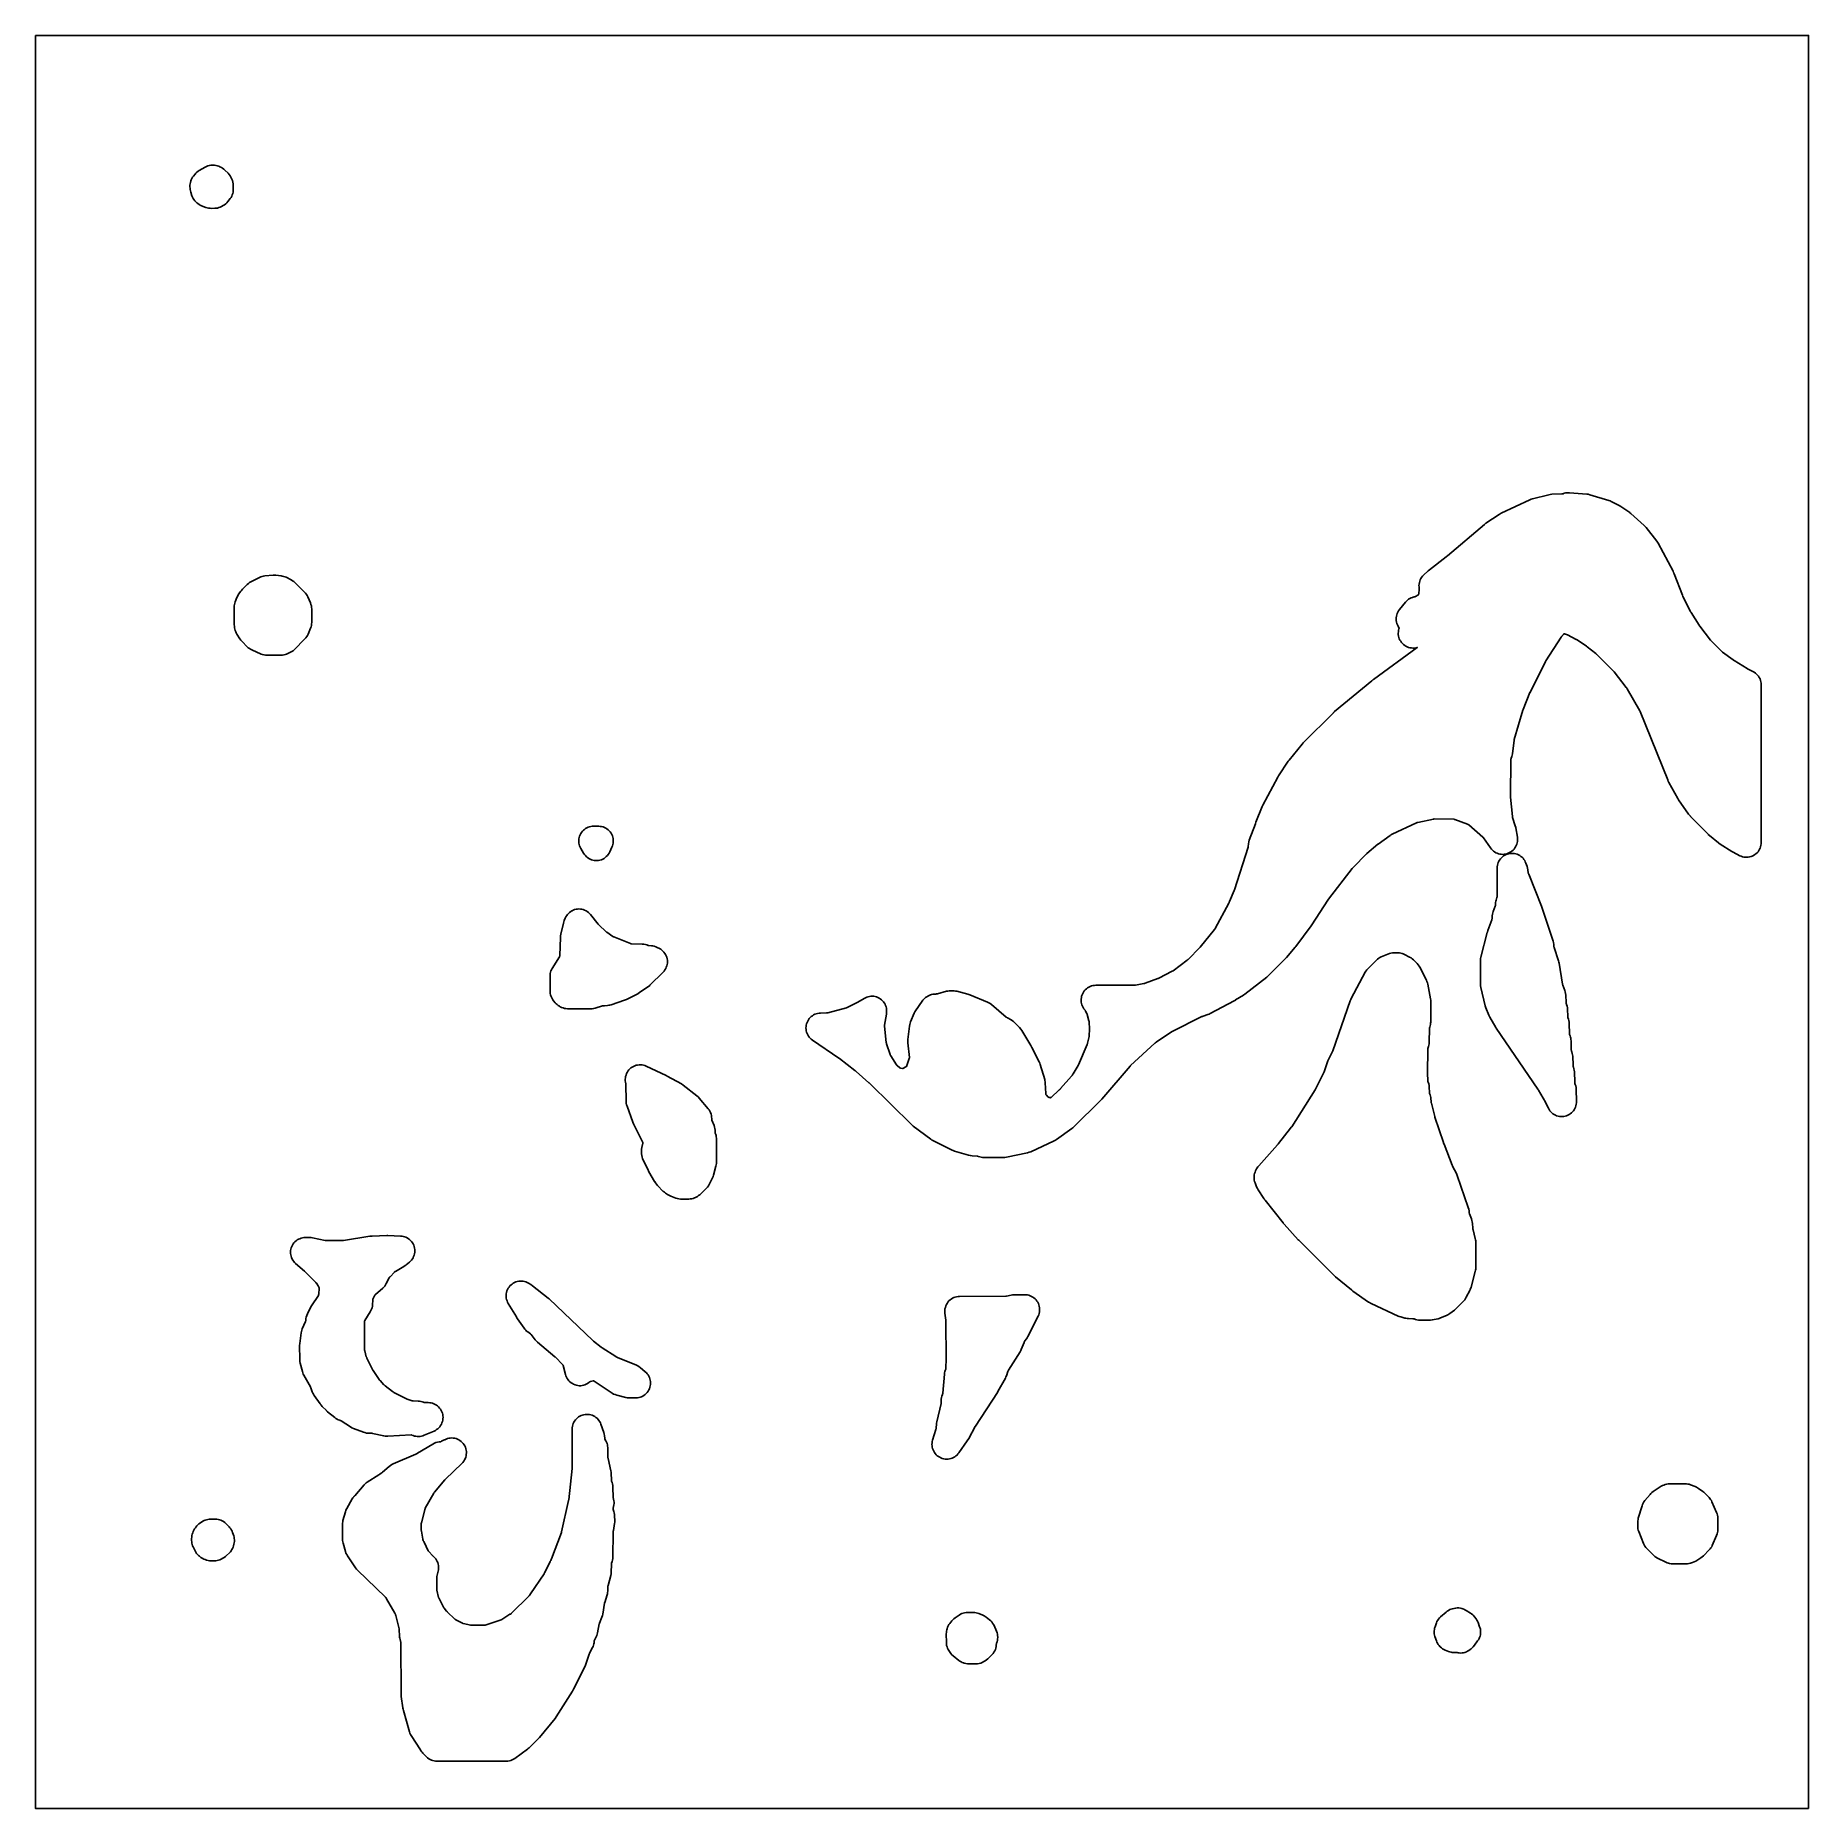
# Model space of a CAD drawing. Header units: millimetres. Extents: x 0 to 300, y 0 to 300.
import ezdxf

# ---------------------------------------------------------------- set-up
doc = ezdxf.new("R2010")
doc.units = ezdxf.units.MM
doc.layers.add('CUT', color=7, linetype='CONTINUOUS')

msp = doc.modelspace()

# ---------------------------------------------------------------- linework, layer by layer
at = {"layer": 'CUT'}
for points in [[(0, 299.95), (0, 299.96), (0.01, 299.97), (0.02, 299.97), (0.05, 299.97), (299.95, 299.97), (299.98, 299.97), (299.99, 299.97), (300, 299.97), (300, 299.96), (300, 299.95), (300, 299.92), (300, 0.05), (300, 0.02), (300, 0.01), (299.99, 0), (299.98, 0), (299.95, 0), (0.05, 0), (0.02, 0), (0.01, 0), (0.01, 0.01), (0, 0.01), (0, 0.02), (0, 0.05), (0, 299.92)], [(26.46, 272.86), (26.55, 272.63), (26.66, 272.41), (26.8, 272.2), (26.95, 272.01), (27.12, 271.83), (27.31, 271.67), (27.49, 271.53), (27.68, 271.39), (27.89, 271.27), (28.11, 271.17), (28.83, 270.89), (29.06, 270.81), (29.3, 270.76), (29.54, 270.73), (29.79, 270.72), (30.34, 270.73), (30.57, 270.75), (30.81, 270.78), (31.03, 270.84), (31.26, 270.92), (31.47, 271.03), (31.75, 271.18), (31.98, 271.31), (32.19, 271.47), (32.38, 271.65), (32.55, 271.86), (32.95, 272.38), (33.09, 272.57), (33.21, 272.78), (33.3, 273), (33.38, 273.23), (33.43, 273.46), (33.46, 273.7), (33.47, 273.94), (33.46, 274.62), (33.44, 274.89), (33.39, 275.16), (33.32, 275.42), (33.21, 275.67), (33.06, 275.98), (32.93, 276.22), (32.76, 276.45), (32.58, 276.66), (32.06, 277.18), (31.87, 277.35), (31.67, 277.5), (31.45, 277.63), (31.22, 277.75), (31, 277.85), (30.77, 277.93), (30.54, 277.98), (30.3, 278.02), (30.06, 278.03), (29.94, 278.03), (29.68, 278.02), (29.42, 277.98), (29.17, 277.91), (28.93, 277.82), (28.7, 277.7), (27.72, 277.14), (27.52, 277.01), (27.33, 276.86), (27.15, 276.7), (27, 276.52), (26.74, 276.19), (26.59, 275.98), (26.46, 275.75), (26.36, 275.52), (26.3, 275.36), (26.22, 275.12), (26.17, 274.88), (26.14, 274.63), (26.14, 274.38), (26.15, 274.12), (26.17, 273.89), (26.21, 273.67), (26.27, 273.44)], [(131.88, 134.37), (131.66, 134.26), (131.45, 134.13), (131.26, 133.98), (131.08, 133.82), (130.92, 133.64), (130.78, 133.44), (130.66, 133.23), (130.55, 133.01), (130.47, 132.78), (130.42, 132.54), (130.38, 132.3), (130.37, 132.06), (130.38, 131.82), (130.42, 131.58), (130.48, 131.34), (130.56, 131.11), (130.66, 130.89), (130.79, 130.69), (130.93, 130.49), (131.09, 130.31), (131.27, 130.15), (131.47, 130), (135.94, 126.97), (136.04, 126.9), (138.63, 124.87), (138.68, 124.83), (138.71, 124.81), (138.73, 124.79), (138.74, 124.78), (138.79, 124.74), (138.85, 124.68), (141, 122.8), (141.01, 122.8), (141.03, 122.78), (141.04, 122.77), (141.05, 122.77), (141.11, 122.71), (141.17, 122.66), (148.28, 115.67), (148.53, 115.45), (151.48, 113.25), (151.51, 113.22), (151.69, 113.1), (151.7, 113.09), (151.73, 113.07), (151.82, 113.03), (151.94, 112.96), (151.97, 112.95), (155.11, 111.39), (155.3, 111.3), (155.51, 111.23), (157.89, 110.52), (158.18, 110.46), (158.49, 110.42), (159.31, 110.38), (159.36, 110.38), (159.38, 110.38), (159.41, 110.37), (159.44, 110.36), (159.51, 110.34), (159.58, 110.31), (159.8, 110.23), (160.02, 110.18), (160.25, 110.15), (160.48, 110.14), (163.76, 110.14), (164.02, 110.15), (164.27, 110.19), (167.86, 110.94), (168.14, 111.02), (168.4, 111.12), (172.35, 112.95), (172.56, 113.06), (172.75, 113.19), (175.35, 115.05), (175.51, 115.17), (175.66, 115.3), (180.27, 119.87), (180.41, 120.02), (185.2, 125.61), (185.24, 125.65), (185.26, 125.67), (185.28, 125.69), (189.39, 129.46), (189.43, 129.49), (189.44, 129.5), (189.52, 129.57), (189.53, 129.57), (189.55, 129.6), (189.56, 129.61), (189.61, 129.64), (192.21, 131.38), (192.35, 131.46), (197.36, 133.97), (197.43, 134), (197.47, 134.02), (197.55, 134.05), (198.39, 134.33), (198.59, 134.4), (198.78, 134.5), (202.82, 136.66), (203.03, 136.78), (203.07, 136.81), (204.38, 137.6), (204.4, 137.61), (204.46, 137.64), (204.65, 137.78), (208.36, 140.68), (208.58, 140.88), (211.52, 143.8), (211.68, 143.97), (213.15, 145.73), (213.23, 145.83), (215.86, 149.32), (215.97, 149.48), (218.64, 153.69), (218.65, 153.7), (218.76, 153.87), (222.78, 159.02), (222.82, 159.07), (222.86, 159.11), (222.88, 159.13), (222.94, 159.2), (225.21, 161.51), (225.24, 161.54), (225.26, 161.56), (225.29, 161.58), (227.13, 163.13), (227.14, 163.14), (227.15, 163.15), (227.19, 163.17), (227.2, 163.18), (229.22, 164.62), (229.23, 164.63), (229.35, 164.71), (229.4, 164.75), (229.42, 164.77), (229.43, 164.78), (229.55, 164.82), (233.69, 166.76), (233.78, 166.8), (233.79, 166.8), (233.87, 166.82), (236.53, 167.4), (236.63, 167.43), (236.65, 167.43), (236.68, 167.43), (239.96, 167.36), (240, 167.36), (240.02, 167.36), (240.06, 167.35), (240.09, 167.34), (240.12, 167.33), (240.16, 167.32), (242.28, 166.53), (242.32, 166.52), (242.36, 166.5), (242.47, 166.46), (242.5, 166.43), (244.91, 164.35), (244.94, 164.32), (244.98, 164.27), (245.01, 164.23), (246.21, 162.51), (246.35, 162.31), (246.52, 162.14), (246.7, 161.98), (246.89, 161.84), (247.1, 161.71), (247.32, 161.61), (247.55, 161.53), (247.78, 161.48), (248.02, 161.44), (248.26, 161.43), (248.5, 161.44), (248.74, 161.48), (248.98, 161.53), (249.2, 161.61), (249.42, 161.72), (249.63, 161.84), (249.82, 161.98), (250.01, 162.14), (250.17, 162.32), (250.32, 162.51), (250.44, 162.71), (250.55, 162.93), (250.64, 163.15), (250.7, 163.39), (250.74, 163.62), (250.76, 163.87), (250.75, 164.11), (250.73, 164.35), (250.47, 165.89), (250.46, 165.89), (250.45, 165.98), (250.39, 166.23), (249.93, 167.66), (249.93, 167.68), (249.92, 167.71), (249.92, 167.74), (249.91, 167.77), (249.91, 167.79), (249.9, 167.84), (249.59, 171.12), (249.59, 171.23), (249.64, 177.5), (249.64, 177.54), (249.64, 177.56), (249.66, 177.64), (249.67, 177.66), (249.7, 177.73), (249.79, 177.96), (249.86, 178.2), (249.9, 178.44), (250.19, 180.75), (250.2, 180.8), (250.21, 180.84), (251.68, 185.81), (251.71, 185.91), (251.71, 185.92), (251.72, 185.94), (251.72, 185.95), (252.87, 188.81), (252.88, 188.83), (255.49, 194.06), (255.56, 194.18), (258.13, 198.15), (258.18, 198.22), (258.2, 198.26), (258.23, 198.3), (258.25, 198.32), (258.26, 198.33), (258.28, 198.36), (258.3, 198.38), (258.36, 198.44), (258.52, 198.63), (258.54, 198.65), (258.61, 198.72), (258.64, 198.76), (258.65, 198.76), (258.7, 198.75), (259.04, 198.62), (259.08, 198.61), (259.11, 198.6), (259.14, 198.59), (259.22, 198.55), (260.7, 197.79), (260.77, 197.76), (260.83, 197.72), (262.45, 196.63), (262.5, 196.6), (262.51, 196.59), (262.56, 196.56), (262.57, 196.55), (263.99, 195.41), (264.04, 195.36), (264.08, 195.32), (264.14, 195.27), (266.98, 192.42), (267.09, 192.3), (267.1, 192.29), (269.16, 189.67), (269.19, 189.63), (269.21, 189.61), (269.23, 189.57), (269.3, 189.46), (271.44, 185.73), (271.44, 185.72), (271.52, 185.57), (276.17, 174.04), (276.2, 173.95), (276.24, 173.86), (276.26, 173.8), (276.37, 173.58), (277.88, 170.86), (278.02, 170.63), (279.7, 168.24), (279.75, 168.18), (279.78, 168.14), (280.01, 167.87), (280.02, 167.86), (283.02, 164.82), (283.03, 164.8), (283.04, 164.79), (283.22, 164.63), (284.76, 163.36), (284.8, 163.33), (285.02, 163.17), (287, 161.91), (287.22, 161.78), (288.38, 161.2), (288.6, 161.11), (288.83, 161.03), (289.07, 160.98), (289.31, 160.95), (289.55, 160.94), (289.79, 160.96), (290.03, 161), (290.27, 161.06), (290.49, 161.15), (290.71, 161.25), (290.92, 161.38), (291.11, 161.53), (291.29, 161.69), (291.45, 161.87), (291.59, 162.07), (291.71, 162.28), (291.81, 162.5), (291.9, 162.72), (291.95, 162.96), (291.99, 163.2), (292, 163.44), (291.99, 190.12), (291.98, 190.38), (291.94, 190.63), (291.87, 190.87), (291.79, 191.11), (291.67, 191.34), (291.54, 191.56), (291.38, 191.76), (291.2, 191.94), (291.01, 192.1), (290.8, 192.25), (290.58, 192.37), (289.69, 192.8), (289.65, 192.82), (289.63, 192.83), (289.59, 192.85), (287.41, 194.24), (287.33, 194.3), (287.29, 194.32), (287.27, 194.34), (285.43, 195.66), (285.37, 195.72), (285.35, 195.73), (285.33, 195.75), (285.3, 195.78), (283.6, 197.49), (283.54, 197.56), (283.53, 197.57), (283.44, 197.67), (281.6, 200.02), (281.55, 200.08), (281.54, 200.1), (281.47, 200.2), (280.12, 202.35), (280.1, 202.39), (280.08, 202.42), (280.05, 202.47), (280.04, 202.49), (280.04, 202.5), (278.75, 205.07), (278.66, 205.29), (277.24, 208.91), (277.23, 208.94), (277.2, 209.03), (277.16, 209.14), (277.07, 209.32), (274.54, 214.08), (274.43, 214.26), (274.31, 214.43), (272.54, 216.73), (272.38, 216.92), (272.21, 217.09), (269.95, 219.07), (269.94, 219.08), (269.83, 219.18), (269.76, 219.24), (269.58, 219.38), (268.23, 220.3), (267.95, 220.46), (266.63, 221.13), (266.43, 221.22), (266.23, 221.29), (263, 222.27), (262.73, 222.34), (262.47, 222.37), (259.56, 222.6), (259.36, 222.61), (259.34, 222.61), (259.12, 222.6), (258.89, 222.57), (258.68, 222.52), (258.46, 222.45), (258.38, 222.42), (258.35, 222.41), (258.33, 222.41), (258.32, 222.41), (258.26, 222.41), (258.23, 222.41), (256.57, 222.35), (256.31, 222.33), (256.06, 222.28), (253.29, 221.59), (253.05, 221.51), (252.82, 221.42), (247.97, 219.13), (247.81, 219.05), (247.65, 218.95), (245.39, 217.44), (245.16, 217.26), (238.92, 211.94), (238.9, 211.93), (238.76, 211.81), (238.69, 211.75), (235.86, 209.59), (235.64, 209.4), (234.86, 208.65), (234.69, 208.48), (234.54, 208.28), (234.41, 208.08), (234.3, 207.86), (234.22, 207.64), (234.15, 207.4), (234.11, 207.16), (234.09, 206.92), (234.1, 206.68), (234.12, 206.44), (234.13, 206.4), (234.13, 206.36), (234.12, 206.3), (234.04, 205.51), (234.03, 205.43), (234.03, 205.41), (234.02, 205.39), (233.99, 205.36), (233.37, 205.01), (233.34, 205), (233.33, 205), (233.32, 204.99), (233.29, 204.98), (233.26, 204.97), (233.25, 204.97), (233.13, 204.94), (233.01, 204.91), (232.78, 204.83), (232.55, 204.72), (232.34, 204.59), (232.14, 204.44), (231.96, 204.28), (231.8, 204.09), (230.78, 202.83), (230.63, 202.63), (230.5, 202.42), (230.4, 202.19), (230.32, 201.96), (230.26, 201.72), (230.23, 201.47), (230.22, 201.22), (230.24, 200.97), (230.28, 200.73), (230.34, 200.49), (230.43, 200.26), (230.54, 200.03), (230.69, 199.77), (230.71, 199.73), (230.72, 199.71), (230.72, 199.7), (230.72, 199.69), (230.72, 199.67), (230.72, 199.65), (230.7, 199.58), (230.63, 199.35), (230.6, 199.1), (230.58, 198.86), (230.59, 198.61), (230.62, 198.37), (230.68, 198.13), (230.76, 197.9), (230.86, 197.68), (230.99, 197.47), (231.13, 197.27), (231.29, 197.08), (231.47, 196.92), (231.67, 196.77), (231.88, 196.64), (232.1, 196.53), (232.33, 196.45), (232.56, 196.38), (232.81, 196.35), (233.05, 196.33), (233.29, 196.34), (233.54, 196.37), (233.78, 196.43), (233.82, 196.45), (233.79, 196.42), (226.38, 191.01), (226.37, 191), (226.35, 190.99), (226.25, 190.91), (226.15, 190.84), (226.1, 190.79), (219.79, 185.58), (219.61, 185.42), (219.6, 185.41), (219.6, 185.4), (214.49, 180.27), (214.32, 180.09), (212.12, 177.38), (211.97, 177.18), (210.33, 174.73), (210.2, 174.51), (207.67, 169.75), (207.56, 169.51), (206.49, 166.85), (206.42, 166.64), (206.41, 166.61), (205.38, 163.82), (205.3, 163.53), (205.24, 163.23), (205.19, 162.77), (205.19, 162.74), (205.16, 162.63), (202.85, 155.41), (202.82, 155.32), (202.81, 155.3), (202.02, 153.45), (201.99, 153.37), (201.95, 153.28), (201.91, 153.18), (199.59, 148.89), (199.53, 148.8), (199.48, 148.72), (197.07, 145.75), (197.02, 145.69), (197, 145.67), (195.02, 143.66), (194.98, 143.62), (194.92, 143.56), (194.89, 143.54), (192.51, 141.75), (192.46, 141.71), (192.44, 141.7), (192.4, 141.67), (192.34, 141.64), (190.09, 140.5), (190.01, 140.46), (189.99, 140.45), (189.93, 140.43), (187.77, 139.63), (187.67, 139.6), (187.64, 139.59), (187.6, 139.58), (187.53, 139.56), (186.14, 139.3), (186.08, 139.29), (186.02, 139.29), (186.01, 139.29), (179.42, 139.28), (179.17, 139.27), (178.92, 139.23), (178.68, 139.17), (178.44, 139.08), (178.22, 138.97), (178, 138.84), (177.81, 138.69), (177.62, 138.52), (177.46, 138.33), (177.31, 138.13), (177.19, 137.91), (177.09, 137.68), (177.01, 137.44), (176.96, 137.2), (176.93, 136.95), (176.92, 136.7), (176.94, 136.45), (176.99, 136.2), (177.06, 135.96), (177.15, 135.73), (177.27, 135.51), (177.4, 135.3), (177.54, 135.14), (177.56, 135.11), (177.59, 135.08), (177.59, 135.06), (177.6, 135.05), (177.61, 135.04), (177.63, 134.99), (177.64, 134.97), (177.67, 134.92), (177.68, 134.9), (177.91, 134.48), (177.92, 134.46), (177.93, 134.45), (177.94, 134.41), (177.95, 134.39), (177.97, 134.31), (178.25, 133.24), (178.26, 133.19), (178.26, 133.18), (178.27, 133.16), (178.27, 133.15), (178.27, 133.14), (178.27, 133.1), (178.28, 133.02), (178.32, 131.91), (178.32, 131.79), (178.29, 130.76), (178.29, 130.73), (178.29, 130.69), (178.29, 130.68), (178.29, 130.67), (178.28, 130.66), (178.28, 130.64), (178, 129.48), (177.99, 129.43), (177.98, 129.4), (177.96, 129.3), (177.95, 129.27), (177.95, 129.26), (176.49, 125.81), (176.48, 125.78), (176.46, 125.74), (176.43, 125.68), (175.55, 124.3), (175.51, 124.24), (175.45, 124.14), (175.44, 124.12), (175.43, 124.1), (175.41, 124.07), (175.4, 124.06), (175.39, 124.05), (175.39, 124.04), (175.38, 124.03), (175.33, 123.98), (175.27, 123.92), (173.43, 121.79), (173.42, 121.78), (173.31, 121.66), (173.24, 121.57), (173.23, 121.57), (171.87, 120.31), (171.86, 120.31), (171.83, 120.28), (171.82, 120.27), (171.81, 120.27), (171.79, 120.26), (171.78, 120.26), (171.76, 120.26), (171.74, 120.27), (171.65, 120.29), (171.54, 120.31), (171.4, 120.33), (171.39, 120.33), (171.38, 120.34), (171.37, 120.34), (171.36, 120.35), (171.35, 120.36), (171.06, 120.68), (171.04, 120.71), (170.96, 120.8), (170.95, 120.81), (170.95, 120.82), (170.95, 120.83), (170.94, 120.83), (170.94, 120.84), (170.94, 120.85), (170.94, 120.96), (170.86, 122.75), (170.84, 122.96), (170.81, 123.16), (170.76, 123.36), (170, 125.9), (169.92, 126.1), (169.84, 126.3), (168.6, 128.78), (168.48, 128.98), (168.44, 129.05), (168.42, 129.08), (166.89, 131.62), (166.75, 131.83), (166.72, 131.87), (166.5, 132.13), (165.65, 132.99), (165.48, 133.14), (165.29, 133.29), (165.1, 133.41), (164.47, 133.76), (164.46, 133.77), (164.4, 133.8), (164.38, 133.81), (164.35, 133.83), (164.31, 133.86), (164.29, 133.87), (164.25, 133.9), (161.76, 136.02), (161.55, 136.18), (161.33, 136.32), (161.1, 136.43), (158.11, 137.67), (157.77, 137.78), (155.88, 138.26), (155.67, 138.31), (155.47, 138.33), (155.26, 138.34), (154.78, 138.34), (154.57, 138.33), (154.36, 138.3), (154.16, 138.26), (152.61, 137.86), (152.49, 137.83), (152.45, 137.82), (152.33, 137.8), (152.08, 137.79), (151.85, 137.76), (151.63, 137.72), (151.41, 137.65), (151.2, 137.57), (150.99, 137.46), (150.8, 137.34), (150.62, 137.2), (150.49, 137.09), (150.33, 136.95), (150.31, 136.93), (150.16, 136.76), (150.02, 136.58), (148.92, 134.98), (148.79, 134.76), (148.68, 134.54), (148.06, 133.08), (147.98, 132.86), (147.92, 132.63), (147.88, 132.39), (147.61, 130.11), (147.59, 129.84), (147.6, 129.56), (147.87, 127.06), (147.87, 127.04), (147.87, 126.98), (147.87, 126.96), (147.84, 126.87), (147.46, 125.69), (147.46, 125.67), (147.45, 125.65), (147.45, 125.64), (147.44, 125.63), (147.43, 125.63), (147.43, 125.62), (146.87, 125.26), (146.85, 125.25), (146.82, 125.22), (146.81, 125.22), (146.79, 125.21), (146.78, 125.21), (146.76, 125.21), (146.71, 125.22), (146.4, 125.27), (146.39, 125.27), (146.33, 125.29), (146.32, 125.29), (146.31, 125.3), (146.3, 125.31), (146.29, 125.31), (146.25, 125.34), (145.81, 125.68), (145.79, 125.7), (145.7, 125.76), (145.68, 125.78), (145.67, 125.8), (145.66, 125.81), (144.7, 127.37), (144.67, 127.42), (144.66, 127.44), (144.64, 127.47), (144.62, 127.5), (144.61, 127.52), (144.61, 127.54), (144.6, 127.55), (144.59, 127.58), (144.01, 129.37), (143.97, 129.5), (143.98, 129.5), (143.96, 129.62), (143.66, 132.34), (143.65, 132.4), (143.67, 132.51), (143.68, 132.55), (143.97, 134.41), (143.97, 134.44), (143.98, 134.49), (144.01, 134.68), (144.02, 134.92), (144.01, 135.16), (143.98, 135.4), (143.92, 135.63), (143.84, 135.86), (143.74, 136.08), (143.62, 136.29), (143.48, 136.48), (143.32, 136.67), (143.14, 136.83), (142.95, 136.98), (142.75, 137.11), (142.53, 137.22), (142.31, 137.3), (142.08, 137.37), (141.84, 137.41), (141.6, 137.43), (141.36, 137.42), (141.12, 137.4), (140.88, 137.35), (140.65, 137.27), (140.43, 137.18), (140.22, 137.06), (139.17, 136.42), (139.08, 136.37), (139.05, 136.35), (137.45, 135.55), (137.34, 135.5), (137.31, 135.49), (137.26, 135.47), (137.23, 135.46), (137.22, 135.46), (137.2, 135.45), (134.05, 134.62), (134.02, 134.61), (134.01, 134.61), (133.96, 134.6), (133.94, 134.6), (133.93, 134.6), (133.92, 134.6), (133.91, 134.59), (133.9, 134.59), (133.82, 134.59), (132.82, 134.57), (132.58, 134.55), (132.34, 134.51), (132.11, 134.45)], [(33.63, 203.23), (33.64, 200.24), (33.65, 200.01), (33.69, 199.78), (33.74, 199.55), (33.81, 199.31), (33.88, 199.1), (33.98, 198.89), (34.09, 198.69), (34.6, 197.87), (34.76, 197.64), (34.95, 197.42), (35.83, 196.54), (36, 196.39), (36.19, 196.25), (36.38, 196.13), (36.59, 196.02), (38.17, 195.32), (38.41, 195.23), (38.67, 195.16), (38.93, 195.12), (39.19, 195.11), (41.55, 195.12), (41.79, 195.13), (42.03, 195.17), (42.27, 195.23), (42.49, 195.31), (42.95, 195.5), (43.18, 195.61), (43.39, 195.73), (43.59, 195.88), (43.77, 196.05), (45.6, 197.89), (45.77, 198.07), (45.91, 198.27), (46.04, 198.48), (46.14, 198.7), (46.55, 199.7), (46.63, 199.93), (46.69, 200.17), (46.73, 200.41), (46.74, 200.65), (46.74, 202.96), (46.73, 203.22), (46.69, 203.47), (46.62, 203.72), (46.53, 203.96), (46.07, 205.01), (45.97, 205.22), (45.84, 205.42), (45.7, 205.61), (45.54, 205.78), (43.91, 207.4), (43.71, 207.58), (43.5, 207.73), (43.27, 207.87), (42.41, 208.3), (42.2, 208.39), (41.99, 208.46), (41.77, 208.51), (41.55, 208.55), (40.68, 208.64), (40.45, 208.65), (40.22, 208.64), (38.82, 208.53), (38.58, 208.5), (38.34, 208.45), (38.11, 208.37), (37.88, 208.27), (36.45, 207.54), (36.23, 207.41), (36.02, 207.26), (35.83, 207.09), (35.04, 206.31), (34.89, 206.15), (34.76, 205.97), (34.38, 205.43), (34.22, 205.17), (34.09, 204.89), (33.8, 204.14), (33.72, 203.92), (33.67, 203.69), (33.64, 203.46)], [(93.51, 166.02), (93.29, 165.92), (93.08, 165.8), (92.88, 165.66), (92.7, 165.51), (92.53, 165.33), (92.39, 165.14), (92.26, 164.94), (92.15, 164.73), (92.06, 164.5), (91.99, 164.27), (91.94, 164.04), (91.92, 163.8), (91.92, 163.56), (91.95, 163.32), (92, 163.08), (92.07, 162.85), (92.16, 162.63), (92.27, 162.42), (92.75, 161.61), (92.89, 161.4), (93.04, 161.21), (93.22, 161.03), (93.41, 160.88), (93.61, 160.74), (93.83, 160.62), (94.06, 160.53), (94.29, 160.45), (94.53, 160.41), (94.78, 160.38), (95.03, 160.38), (95.27, 160.41), (95.51, 160.46), (95.75, 160.53), (95.98, 160.62), (96.2, 160.74), (96.4, 160.88), (96.59, 161.04), (96.76, 161.21), (96.92, 161.41), (97.05, 161.61), (97.17, 161.83), (97.54, 162.63), (97.63, 162.86), (97.7, 163.1), (97.75, 163.35), (97.77, 163.59), (97.76, 163.84), (97.74, 164.09), (97.68, 164.33), (97.61, 164.57), (97.51, 164.8), (97.38, 165.01), (97.24, 165.22), (97.08, 165.41), (96.9, 165.58), (96.7, 165.73), (96.49, 165.86), (96.27, 165.97), (96.03, 166.06), (95.79, 166.12), (95.55, 166.16), (95.3, 166.18), (94.45, 166.19), (94.21, 166.18), (93.97, 166.15), (93.74, 166.09)], [(244.48, 143.62), (244.47, 143.4), (244.48, 139.5), (244.5, 139.21), (244.55, 138.93), (245.3, 135.8), (245.35, 135.62), (245.41, 135.44), (245.91, 134.21), (246.07, 133.89), (247.08, 132.15), (247.17, 132), (254.21, 121.69), (254.23, 121.65), (254.26, 121.61), (254.32, 121.52), (255.49, 119.48), (255.5, 119.46), (255.51, 119.44), (255.52, 119.42), (255.98, 118.48), (256.09, 118.27), (256.23, 118.06), (256.38, 117.88), (256.55, 117.71), (256.74, 117.55), (256.94, 117.42), (257.16, 117.3), (257.38, 117.21), (257.61, 117.14), (257.85, 117.09), (258.09, 117.06), (258.33, 117.06), (258.57, 117.08), (258.81, 117.13), (259.05, 117.2), (259.27, 117.29), (259.49, 117.4), (259.69, 117.53), (259.88, 117.68), (260.05, 117.85), (260.21, 118.04), (260.35, 118.23), (260.47, 118.45), (260.57, 118.67), (260.64, 118.9), (260.69, 119.14), (260.72, 119.38), (260.73, 119.62), (260.68, 121.73), (260.66, 122), (260.61, 122.26), (260.53, 122.52), (260.47, 122.69), (260.46, 122.73), (260.45, 122.76), (260.43, 122.82), (260.43, 122.9), (260.39, 124.62), (260.37, 124.9), (260.31, 125.17), (260.23, 125.44), (260.2, 125.53), (260.18, 125.58), (260.18, 125.59), (260.17, 125.62), (260.16, 125.64), (260.15, 125.67), (260.15, 125.68), (260.15, 125.74), (260.1, 127.26), (260.08, 127.51), (260.03, 127.76), (259.96, 128), (259.9, 128.16), (259.9, 128.17), (259.87, 128.27), (259.86, 128.3), (259.85, 128.32), (259.85, 128.33), (259.85, 128.34), (259.85, 128.4), (259.81, 129.84), (259.81, 129.86), (259.81, 129.9), (259.8, 130.08), (259.77, 130.31), (259.72, 130.52), (259.65, 130.74), (259.58, 130.93), (259.57, 130.95), (259.56, 130.99), (259.56, 131.01), (259.56, 131.05), (259.56, 131.07), (259.52, 132.79), (259.5, 133.05), (259.45, 133.3), (259.38, 133.55), (259.29, 133.81), (259.28, 133.85), (259.27, 133.86), (259.27, 133.87), (259.26, 133.9), (259.26, 133.91), (259.26, 133.92), (259.26, 133.95), (259.26, 134), (259.22, 135.22), (259.2, 135.49), (259.14, 135.75), (259.06, 136.01), (259.02, 136.11), (258.98, 136.21), (258.98, 136.22), (258.97, 136.23), (258.97, 136.24), (258.97, 136.25), (258.97, 136.26), (258.97, 136.32), (258.97, 136.34), (258.93, 137.59), (258.9, 137.87), (258.85, 138.15), (258.76, 138.42), (258.42, 139.28), (258.41, 139.3), (258.4, 139.37), (258.39, 139.42), (258.38, 139.44), (258.38, 139.48), (257.79, 143.03), (257.75, 143.21), (257.7, 143.39), (256.96, 145.66), (256.95, 145.68), (256.95, 145.7), (256.94, 145.73), (256.93, 145.81), (256.93, 145.82), (256.93, 145.83), (256.9, 146.2), (256.86, 146.49), (256.78, 146.77), (254.87, 152.5), (254.82, 152.64), (254.8, 152.69), (252.66, 158.06), (252.63, 158.14), (252.62, 158.15), (252.6, 158.2), (252.6, 158.21), (252.58, 158.25), (252.58, 158.26), (252.58, 158.28), (252.57, 158.31), (252.51, 158.8), (252.47, 159.08), (252.39, 159.35), (252.18, 159.94), (252.08, 160.16), (251.97, 160.37), (251.84, 160.58), (251.69, 160.76), (251.52, 160.94), (251.33, 161.09), (251.13, 161.23), (250.92, 161.34), (250.7, 161.44), (250.47, 161.51), (250.24, 161.57), (250, 161.59), (249.75, 161.6), (249.51, 161.58), (249.28, 161.54), (249.04, 161.48), (248.82, 161.39), (248.6, 161.28), (248.4, 161.16), (248.21, 161.01), (248.03, 160.84), (247.87, 160.66), (247.73, 160.47), (247.61, 160.26), (247.5, 160.04), (247.42, 159.81), (247.37, 159.58), (247.33, 159.34), (247.32, 159.1), (247.32, 154.37), (247.31, 154.27), (247.31, 154.25), (247.3, 154.23), (247.3, 154.22), (247.25, 154.11), (247.18, 153.91), (247.12, 153.7), (247.08, 153.49), (247.05, 153.28), (247.03, 152.94), (247.03, 152.87), (247.03, 152.79), (247.03, 152.77), (247.02, 152.73), (247.01, 152.71), (247, 152.68), (246.65, 151.78), (246.56, 151.54), (246.51, 151.29), (246.48, 151.04), (246.45, 150.62), (246.45, 150.59), (246.45, 150.53), (246.44, 150.47), (246.44, 150.45), (246.44, 150.44), (246.44, 150.43), (246.43, 150.4), (246.43, 150.39), (246.42, 150.36), (245.75, 148.57), (245.71, 148.44), (245.69, 148.38), (245.69, 148.37), (245.68, 148.34), (245.67, 148.32), (245.66, 148.27), (245.63, 148.19), (244.55, 144.04), (244.51, 143.83)], [(87.1, 141.26), (87.07, 141.04), (87.06, 140.81), (87.06, 138.39), (87.07, 138.14), (87.11, 137.89), (87.17, 137.64), (87.22, 137.48), (87.31, 137.26), (87.41, 137.05), (87.53, 136.84), (87.67, 136.65), (87.93, 136.33), (88.09, 136.16), (88.26, 136), (88.45, 135.86), (88.64, 135.73), (88.8, 135.64), (89.03, 135.53), (89.27, 135.44), (89.51, 135.37), (89.76, 135.33), (90.02, 135.32), (93.95, 135.3), (94.2, 135.31), (94.44, 135.35), (94.68, 135.41), (95.95, 135.79), (95.97, 135.79), (95.99, 135.8), (96.02, 135.81), (96.03, 135.81), (96.04, 135.81), (96.05, 135.81), (96.1, 135.82), (96.11, 135.82), (96.12, 135.82), (96.14, 135.82), (96.22, 135.83), (96.25, 135.83), (96.27, 135.83), (96.78, 135.87), (96.99, 135.89), (97.19, 135.93), (97.39, 135.99), (99.64, 136.74), (99.98, 136.88), (101.78, 137.79), (101.92, 137.86), (102, 137.9), (102.22, 138.03), (103.63, 139), (103.81, 139.14), (103.97, 139.29), (106.19, 141.5), (106.36, 141.68), (106.51, 141.88), (106.64, 142.09), (106.74, 142.32), (106.82, 142.55), (106.88, 142.79), (106.92, 143.04), (106.93, 143.28), (106.92, 143.53), (106.88, 143.78), (106.82, 144.02), (106.73, 144.25), (106.62, 144.47), (106.49, 144.68), (106.34, 144.88), (106.17, 145.06), (105.99, 145.23), (105.79, 145.37), (105.57, 145.49), (105.18, 145.69), (104.95, 145.8), (104.71, 145.88), (104.46, 145.93), (104.21, 145.96), (103.79, 145.99), (103.76, 145.99), (103.73, 146), (103.72, 146), (103.7, 146.01), (103.65, 146.03), (103.58, 146.05), (103.45, 146.1), (103.2, 146.17), (102.94, 146.23), (102.67, 146.25), (100.83, 146.31), (100.8, 146.31), (100.75, 146.31), (100.73, 146.31), (100.72, 146.31), (100.67, 146.33), (97.88, 147.45), (97.77, 147.49), (97.74, 147.5), (97.71, 147.51), (97.7, 147.52), (97.68, 147.53), (96.67, 148.24), (96.65, 148.25), (96.61, 148.29), (96.59, 148.3), (95.32, 149.53), (95.28, 149.57), (95.26, 149.59), (95.23, 149.62), (95.23, 149.63), (93.9, 151.26), (93.74, 151.45), (93.56, 151.61), (93.55, 151.61), (93.36, 151.76), (93.15, 151.89), (92.92, 152), (92.69, 152.08), (92.45, 152.14), (92.21, 152.18), (91.96, 152.19), (91.72, 152.18), (91.47, 152.14), (91.23, 152.08), (91, 152), (90.79, 151.89), (90.78, 151.89), (90.57, 151.77), (90.38, 151.62), (90.37, 151.62), (90.2, 151.45), (90.19, 151.45), (90.02, 151.27), (89.89, 151.08), (89.88, 151.07), (89.76, 150.87), (89.75, 150.86), (89.7, 150.75), (89.65, 150.65), (89.65, 150.64), (89.47, 150.22), (89.41, 150.04), (89.4, 150.01), (89.34, 149.81), (88.88, 147.9), (88.83, 147.64), (88.81, 147.38), (88.72, 144.34), (88.72, 144.32), (88.72, 144.27), (88.72, 144.26), (88.71, 144.23), (88.71, 144.22), (88.7, 144.21), (88.7, 144.2), (88.67, 144.16), (88.64, 144.12), (87.42, 142.11), (87.31, 141.91), (87.22, 141.7), (87.15, 141.48)], [(206.19, 106.99), (206.18, 106.76), (206.19, 106.53), (206.22, 106.3), (206.28, 106.07), (206.35, 105.85), (206.62, 105.16), (206.74, 104.91), (206.88, 104.67), (207.86, 103.22), (207.89, 103.17), (207.9, 103.15), (207.92, 103.12), (208.07, 102.91), (211.09, 99.1), (211.12, 99.06), (211.18, 98.99), (211.28, 98.86), (213.64, 96.23), (213.74, 96.13), (219.77, 90.13), (219.95, 89.96), (222.66, 87.75), (222.75, 87.69), (222.8, 87.65), (222.83, 87.62), (222.85, 87.61), (222.92, 87.55), (225.57, 85.69), (225.73, 85.59), (225.89, 85.5), (225.91, 85.49), (225.97, 85.47), (230.55, 83.32), (230.76, 83.23), (230.99, 83.16), (231.69, 82.98), (231.89, 82.94), (232.1, 82.91), (232.22, 82.9), (232.31, 82.9), (233.05, 82.86), (233.16, 82.86), (233.17, 82.86), (233.23, 82.85), (233.27, 82.84), (233.28, 82.83), (233.29, 82.83), (233.41, 82.79), (233.51, 82.75), (233.75, 82.68), (233.99, 82.65), (234.24, 82.63), (235.75, 82.61), (235.78, 82.61), (235.8, 82.61), (236.06, 82.62), (236.32, 82.66), (237.31, 82.87), (237.52, 82.93), (237.72, 83), (238.74, 83.41), (238.95, 83.5), (239.14, 83.61), (239.32, 83.74), (240.07, 84.31), (240.35, 84.55), (241.66, 85.89), (241.82, 86.08), (241.97, 86.28), (242.09, 86.49), (242.69, 87.65), (242.72, 87.71), (242.73, 87.73), (242.77, 87.83), (242.83, 87.97), (242.84, 88.01), (242.85, 88.04), (242.91, 88.21), (243.61, 90.85), (243.65, 91.06), (243.68, 91.27), (243.69, 91.49), (243.69, 95.81), (243.68, 96.02), (243.66, 96.22), (243.61, 96.42), (243.23, 97.93), (243.21, 98.01), (243.19, 98.11), (243.18, 98.12), (243.18, 98.14), (243.18, 98.16), (243.14, 98.97), (243.11, 99.24), (243.05, 99.51), (242.97, 99.76), (242.64, 100.59), (242.63, 100.63), (242.62, 100.65), (242.61, 100.68), (242.6, 100.71), (242.6, 100.72), (242.59, 100.77), (242.56, 101.13), (242.51, 101.42), (242.43, 101.71), (240.56, 107.09), (240.42, 107.43), (239.76, 108.68), (239.74, 108.73), (239.69, 108.86), (238.33, 112.4), (238.31, 112.45), (238.23, 112.64), (238.21, 112.7), (236.79, 116.96), (236.75, 117.1), (236.18, 119.35), (236.17, 119.37), (236.17, 119.4), (236.16, 119.41), (236.16, 119.42), (236.16, 119.43), (236.16, 119.46), (236.16, 119.49), (236.16, 119.56), (236.15, 119.62), (236.15, 119.65), (236.12, 120.05), (236.09, 120.29), (236.04, 120.53), (235.96, 120.76), (235.93, 120.83), (235.89, 120.93), (235.87, 120.98), (235.86, 121), (235.85, 121.02), (235.85, 121.03), (235.85, 121.04), (235.85, 121.05), (235.85, 121.11), (235.85, 121.13), (235.82, 122.04), (235.79, 122.32), (235.74, 122.6), (235.65, 122.87), (235.6, 122.98), (235.6, 122.99), (235.59, 123.02), (235.58, 123.07), (235.58, 123.08), (235.58, 123.11), (235.58, 123.16), (235.54, 124.37), (235.54, 124.4), (235.57, 128.44), (235.57, 128.52), (235.57, 128.53), (235.59, 128.59), (235.7, 128.94), (235.76, 129.17), (235.79, 129.4), (235.81, 129.64), (235.85, 131.96), (235.85, 132.02), (235.85, 132.03), (235.86, 132.06), (235.87, 132.1), (235.91, 132.22), (236.02, 132.64), (236.06, 132.85), (236.09, 133.06), (236.1, 133.28), (236.09, 136.52), (236.08, 136.75), (236.04, 136.99), (235.56, 139.47), (235.51, 139.69), (235.44, 139.91), (235.34, 140.12), (234.23, 142.32), (234.1, 142.54), (233.95, 142.75), (233.78, 142.94), (233.16, 143.57), (232.96, 143.76), (232.74, 143.92), (232.51, 144.05), (231.64, 144.49), (231.43, 144.58), (231.22, 144.66), (231, 144.71), (230.77, 144.75), (230.55, 144.76), (229.86, 144.77), (229.59, 144.76), (229.33, 144.72), (229.08, 144.66), (228.83, 144.57), (227.69, 144.08), (227.48, 143.97), (227.28, 143.85), (227.09, 143.71), (226.91, 143.55), (225.43, 142.07), (225.27, 141.89), (225.12, 141.69), (224.99, 141.48), (222.62, 137.03), (222.54, 136.85), (222.47, 136.67), (219.52, 128.19), (219.52, 128.18), (219.51, 128.15), (219.5, 128.13), (219.46, 128.05), (218.82, 126.81), (218.69, 126.49), (218.05, 124.64), (218.04, 124.61), (218.03, 124.59), (218.02, 124.56), (218.01, 124.54), (216.58, 121.7), (216.57, 121.67), (216.53, 121.61), (212.55, 115.35), (212.48, 115.27), (212.36, 115.09), (210.33, 112.5), (210.28, 112.44), (210.27, 112.43), (210.26, 112.42), (210.18, 112.33), (210.17, 112.32), (210.13, 112.27), (206.98, 108.75), (206.84, 108.57), (206.71, 108.39), (206.6, 108.2), (206.44, 107.88), (206.35, 107.67), (206.28, 107.45), (206.22, 107.22)], [(99.87, 122.63), (99.94, 119.61), (99.96, 119.35), (100.01, 119.08), (100.09, 118.82), (101.06, 116.12), (101.18, 115.85), (102.76, 112.7), (102.77, 112.68), (102.78, 112.66), (102.78, 112.65), (102.78, 112.64), (102.78, 112.63), (102.77, 112.59), (102.6, 111.82), (102.56, 111.56), (102.55, 111.3), (102.55, 111.28), (102.55, 111.23), (102.56, 110.75), (102.58, 110.48), (102.63, 110.21), (102.71, 109.95), (102.82, 109.7), (103.64, 108.04), (103.67, 107.95), (103.71, 107.89), (103.8, 107.71), (104.76, 106.08), (104.77, 106.06), (104.85, 105.93), (104.9, 105.83), (105.06, 105.62), (105.23, 105.42), (106.23, 104.41), (106.24, 104.4), (106.25, 104.39), (106.41, 104.25), (106.58, 104.12), (106.76, 104), (106.96, 103.89), (107.03, 103.83), (107.25, 103.71), (107.48, 103.61), (108.36, 103.27), (108.61, 103.19), (108.86, 103.13), (109.12, 103.1), (109.3, 103.09), (109.49, 103.09), (110.57, 103.11), (110.8, 103.13), (111.03, 103.16), (111.26, 103.22), (111.48, 103.3), (111.7, 103.4), (112, 103.56), (112.21, 103.69), (112.41, 103.84), (112.6, 104.01), (113.52, 104.94), (113.69, 105.14), (113.85, 105.35), (113.98, 105.58), (114.55, 106.72), (114.64, 106.93), (114.71, 107.16), (115.14, 108.67), (115.2, 108.89), (115.23, 109.12), (115.24, 109.35), (115.24, 113.2), (115.23, 113.42), (115.2, 113.63), (115.15, 113.85), (115.09, 114.05), (115.05, 114.16), (115.04, 114.17), (115.03, 114.21), (115.03, 114.22), (115.02, 114.24), (115.02, 114.26), (115.01, 114.3), (115, 114.37), (114.98, 114.79), (114.95, 115.05), (114.89, 115.3), (114.81, 115.55), (114.46, 116.46), (114.46, 116.47), (114.45, 116.48), (114.44, 116.54), (114.44, 116.55), (114.44, 116.57), (114.43, 116.69), (114.43, 116.76), (114.41, 116.99), (114.38, 117.24), (114.31, 117.49), (114.23, 117.73), (114.12, 117.96), (113.98, 118.18), (113.83, 118.38), (112.3, 120.19), (112.16, 120.35), (112.13, 120.38), (111.89, 120.59), (109.58, 122.38), (109.28, 122.58), (106.89, 123.93), (106.72, 124.02), (103.35, 125.59), (103.12, 125.68), (102.88, 125.75), (102.63, 125.8), (102.39, 125.82), (102.14, 125.82), (101.89, 125.79), (101.65, 125.74), (101.41, 125.66), (101.18, 125.56), (100.97, 125.44), (100.76, 125.3), (100.57, 125.14), (100.4, 124.96), (100.25, 124.76), (100.12, 124.55), (100, 124.33), (99.92, 124.1), (99.85, 123.86), (99.81, 123.62), (99.79, 123.37), (99.8, 123.12), (99.83, 122.88), (99.85, 122.78), (99.87, 122.71), (99.87, 122.7), (99.87, 122.64)], [(47.52, 88.91), (47.54, 88.89), (47.55, 88.87), (47.82, 88.43), (47.85, 88.37), (47.87, 88.33), (47.88, 88.32), (47.94, 88.22), (47.97, 88.17), (47.98, 88.15), (47.98, 88.14), (47.98, 88.07), (47.98, 88.06), (47.93, 87), (47.91, 86.89), (47.91, 86.87), (47.9, 86.86), (47.87, 86.8), (46.7, 85.02), (46.55, 84.77), (46.54, 84.75), (46.54, 84.74), (46.01, 83.67), (45.9, 83.42), (45.82, 83.15), (45.77, 82.88), (45.73, 82.6), (45.72, 82.53), (45.7, 82.45), (45.68, 82.4), (45.14, 81.16), (45.06, 80.94), (44.99, 80.72), (44.95, 80.49), (44.71, 78.68), (44.69, 78.35), (44.69, 78.34), (44.69, 78.31), (44.72, 75.95), (44.74, 75.65), (44.8, 75.37), (45.17, 73.91), (45.23, 73.69), (45.31, 73.49), (45.41, 73.29), (46.51, 71.34), (46.53, 71.31), (46.56, 71.24), (46.58, 71.19), (46.58, 71.17), (46.59, 71.15), (46.83, 70.49), (46.92, 70.28), (47.02, 70.08), (47.15, 69.9), (48.18, 68.46), (48.26, 68.35), (48.29, 68.31), (48.34, 68.25), (48.52, 68.04), (49.22, 67.34), (49.26, 67.3), (49.44, 67.14), (50.66, 66.13), (50.84, 66), (51.04, 65.87), (51.24, 65.77), (51.46, 65.69), (51.49, 65.68), (51.52, 65.67), (51.54, 65.66), (51.58, 65.65), (51.65, 65.63), (51.69, 65.61), (51.74, 65.58), (53.28, 64.56), (53.53, 64.41), (53.79, 64.3), (55.49, 63.67), (55.75, 63.59), (56.01, 63.53), (56.28, 63.51), (56.87, 63.49), (56.94, 63.49), (56.95, 63.49), (56.97, 63.49), (57.02, 63.48), (57.03, 63.47), (58.92, 63.05), (59.15, 63.01), (59.37, 62.99), (59.6, 62.99), (63.57, 63.2), (63.58, 63.2), (63.63, 63.2), (63.65, 63.2), (63.66, 63.19), (63.67, 63.19), (63.7, 63.17), (63.92, 63.09), (64.14, 63.02), (64.37, 62.97), (64.6, 62.94), (64.84, 62.94), (65.07, 62.96), (65.3, 63), (65.53, 63.06), (65.75, 63.14), (67.45, 63.87), (67.67, 63.98), (67.87, 64.11), (68.07, 64.26), (68.25, 64.42), (68.41, 64.6), (68.55, 64.8), (68.68, 65.01), (68.78, 65.23), (68.86, 65.47), (68.92, 65.7), (68.95, 65.94), (68.96, 66.19), (68.95, 66.43), (68.91, 66.67), (68.85, 66.91), (68.76, 67.14), (68.66, 67.36), (68.53, 67.57), (68.39, 67.76), (68.22, 67.94), (68.04, 68.11), (67.84, 68.25), (67.63, 68.38), (67.41, 68.48), (67.18, 68.56), (66.95, 68.62), (66.7, 68.66), (66.46, 68.67), (65.86, 68.67), (65.79, 68.67), (65.78, 68.67), (65.74, 68.69), (65.65, 68.73), (65.44, 68.81), (65.22, 68.87), (64.99, 68.91), (64.76, 68.93), (63.92, 68.96), (63.86, 68.96), (63.85, 68.96), (63.83, 68.96), (63.73, 68.99), (63.05, 69.2), (63, 69.22), (62.98, 69.22), (62.96, 69.23), (62.84, 69.27), (62.83, 69.28), (62.8, 69.29), (60.73, 70.32), (60.65, 70.37), (60.64, 70.38), (60.57, 70.44), (60.5, 70.5), (60.42, 70.56), (59.19, 71.53), (59.14, 71.56), (59.1, 71.59), (59.04, 71.64), (59.03, 71.64), (59, 71.67), (58.96, 71.71), (58.3, 72.39), (58.27, 72.42), (58.27, 72.43), (58.24, 72.47), (58.23, 72.49), (58.17, 72.57), (58.17, 72.58), (57.14, 74.11), (57.1, 74.16), (57.04, 74.3), (57.03, 74.3), (56.08, 76.19), (56.04, 76.29), (55.98, 76.42), (55.72, 77.44), (55.72, 77.45), (55.7, 77.53), (55.69, 77.61), (55.68, 77.65), (55.68, 77.7), (55.68, 82.43), (55.68, 82.45), (55.68, 82.47), (55.69, 82.51), (55.7, 82.52), (55.7, 82.53), (55.73, 82.58), (56.64, 84.03), (56.77, 84.25), (56.87, 84.48), (56.95, 84.73), (57, 84.98), (57.03, 85.23), (57.07, 86.02), (57.07, 86.12), (57.07, 86.13), (57.07, 86.14), (57.07, 86.15), (57.08, 86.17), (57.09, 86.19), (57.44, 86.86), (57.48, 86.92), (57.48, 86.93), (57.5, 86.95), (57.53, 86.98), (58.76, 88.06), (58.93, 88.22), (59.09, 88.4), (59.23, 88.59), (59.34, 88.8), (59.85, 89.79), (59.86, 89.81), (59.88, 89.84), (59.89, 89.85), (59.93, 89.89), (59.98, 89.96), (59.99, 89.97), (60.73, 90.76), (60.77, 90.8), (60.79, 90.82), (60.83, 90.85), (60.89, 90.88), (62.31, 91.68), (62.58, 91.86), (62.62, 91.89), (62.73, 91.98), (63.29, 92.45), (63.46, 92.61), (63.62, 92.79), (63.77, 92.98), (63.89, 93.19), (63.99, 93.41), (64.07, 93.64), (64.13, 93.87), (64.17, 94.11), (64.18, 94.35), (64.17, 94.59), (64.13, 94.83), (64.08, 95.07), (64, 95.3), (63.9, 95.51), (63.78, 95.72), (63.63, 95.92), (63.48, 96.1), (63.3, 96.26), (63.11, 96.41), (62.9, 96.54), (62.69, 96.65), (62.46, 96.73), (62.23, 96.8), (61.99, 96.84), (61.75, 96.86), (59.62, 96.92), (59.55, 96.92), (59.54, 96.92), (59.46, 96.92), (56.99, 96.84), (56.97, 96.84), (56.91, 96.84), (56.77, 96.83), (56.57, 96.81), (52.13, 96.09), (52.06, 96.08), (52.05, 96.08), (52.01, 96.08), (51.93, 96.08), (49.14, 96.09), (49.08, 96.09), (49.03, 96.1), (46.88, 96.55), (46.63, 96.59), (46.37, 96.6), (45.66, 96.6), (45.42, 96.59), (45.18, 96.55), (44.94, 96.49), (44.71, 96.41), (44.49, 96.31), (44.29, 96.19), (44.09, 96.04), (43.91, 95.88), (43.74, 95.71), (43.6, 95.51), (43.47, 95.31), (43.36, 95.09), (43.28, 94.86), (43.22, 94.63), (43.18, 94.39), (43.16, 94.14), (43.17, 93.9), (43.2, 93.66), (43.25, 93.43), (43.33, 93.2), (43.43, 92.97), (43.55, 92.76), (43.69, 92.56), (43.85, 92.38), (44.02, 92.21), (45.51, 90.92), (45.56, 90.87), (45.57, 90.86), (45.62, 90.81), (47.43, 89.01)], [(82.67, 81.25), (82.8, 81.08), (82.95, 80.91), (83.11, 80.76), (83.29, 80.63), (83.74, 80.31), (83.8, 80.27), (83.81, 80.27), (83.84, 80.23), (83.88, 80.18), (84.54, 79.31), (84.73, 79.1), (84.93, 78.91), (87.9, 76.44), (87.93, 76.42), (87.95, 76.4), (88, 76.35), (89.18, 75.12), (89.22, 75.07), (89.25, 75.05), (89.26, 75.03), (89.27, 75.03), (89.28, 75.01), (89.28, 75), (89.29, 74.98), (89.3, 74.95), (89.3, 74.94), (89.69, 73.42), (89.76, 73.18), (89.86, 72.96), (89.97, 72.74), (90.11, 72.54), (90.27, 72.35), (90.44, 72.18), (90.64, 72.02), (90.84, 71.89), (91.06, 71.77), (91.29, 71.68), (91.52, 71.61), (91.77, 71.56), (92.01, 71.54), (92.26, 71.54), (92.5, 71.57), (92.74, 71.62), (92.98, 71.7), (93.2, 71.79), (93.42, 71.91), (93.62, 72.05), (93.81, 72.21), (93.85, 72.24), (93.86, 72.25), (93.88, 72.25), (93.93, 72.27), (94.35, 72.34), (94.4, 72.35), (94.41, 72.35), (94.42, 72.35), (94.43, 72.35), (94.46, 72.34), (94.47, 72.33), (94.52, 72.3), (97.58, 70.27), (97.82, 70.13), (98.08, 70.02), (98.35, 69.94), (99.89, 69.55), (100.1, 69.5), (100.31, 69.48), (100.52, 69.47), (101.6, 69.48), (101.85, 69.49), (102.09, 69.53), (102.32, 69.59), (102.55, 69.68), (102.77, 69.78), (102.98, 69.91), (103.17, 70.05), (103.35, 70.22), (103.52, 70.4), (103.66, 70.6), (103.79, 70.81), (103.89, 71.03), (103.97, 71.26), (104.03, 71.49), (104.07, 71.73), (104.08, 71.98), (104.07, 72.22), (104.03, 72.46), (103.97, 72.7), (103.89, 72.93), (103.79, 73.15), (103.67, 73.36), (103.52, 73.55), (103.36, 73.74), (103.18, 73.9), (102.34, 74.6), (102.14, 74.75), (101.92, 74.88), (101.69, 74.99), (98.47, 76.32), (98.43, 76.34), (98.38, 76.36), (98.26, 76.42), (98.19, 76.46), (95.86, 77.95), (95.81, 77.98), (95.77, 78.01), (95.76, 78.02), (95.7, 78.06), (94.44, 79.08), (94.37, 79.15), (94.33, 79.18), (94.29, 79.21), (86.91, 86.21), (86.74, 86.36), (84.11, 88.44), (83.84, 88.63), (83.42, 88.88), (83.2, 88.99), (82.98, 89.09), (82.74, 89.16), (82.5, 89.2), (82.26, 89.23), (82.01, 89.23), (81.77, 89.2), (81.53, 89.15), (81.29, 89.08), (81.07, 88.99), (80.85, 88.87), (80.65, 88.73), (80.46, 88.58), (80.28, 88.41), (80.13, 88.22), (79.99, 88.01), (79.88, 87.79), (79.78, 87.57), (79.71, 87.33), (79.67, 87.09), (79.64, 86.85), (79.64, 86.6), (79.67, 86.36), (79.72, 86.12), (79.79, 85.88), (79.88, 85.66), (80, 85.44), (81.37, 83.16), (81.41, 83.08), (81.46, 83.01), (81.55, 82.86)], [(151.7, 61.37), (151.74, 61.13), (151.79, 60.89), (151.88, 60.66), (151.98, 60.44), (152.1, 60.23), (152.25, 60.04), (152.41, 59.85), (152.59, 59.69), (152.78, 59.54), (152.99, 59.42), (153.21, 59.31), (153.44, 59.23), (153.68, 59.16), (153.92, 59.13), (154.16, 59.11), (154.4, 59.12), (154.64, 59.15), (154.88, 59.21), (155.11, 59.29), (155.33, 59.39), (155.55, 59.51), (155.74, 59.65), (155.93, 59.81), (156.09, 59.99), (156.24, 60.18), (157.66, 62.23), (157.76, 62.37), (157.77, 62.38), (157.8, 62.42), (157.92, 62.62), (159.01, 64.61), (159.01, 64.62), (159.07, 64.69), (162.75, 70.39), (162.83, 70.53), (164.11, 72.81), (164.21, 73.01), (164.3, 73.23), (164.53, 73.92), (164.56, 73.98), (164.59, 74.07), (164.6, 74.09), (164.65, 74.18), (166.6, 77.28), (166.71, 77.47), (166.8, 77.67), (167.27, 78.83), (167.31, 78.95), (167.32, 78.98), (167.33, 79.01), (167.35, 79.03), (167.39, 79.11), (167.66, 79.46), (167.8, 79.66), (167.92, 79.86), (169.64, 83.31), (169.74, 83.54), (169.81, 83.77), (169.86, 84.01), (169.89, 84.25), (169.9, 84.49), (169.88, 84.73), (169.84, 84.97), (169.78, 85.21), (169.69, 85.44), (169.58, 85.65), (169.45, 85.86), (169.3, 86.05), (169.14, 86.23), (168.95, 86.39), (168.76, 86.53), (168.54, 86.65), (168.32, 86.75), (168.09, 86.83), (167.86, 86.89), (167.62, 86.92), (167.37, 86.93), (165.59, 86.91), (165.34, 86.89), (165.1, 86.85), (164.32, 86.69), (164.28, 86.68), (164.27, 86.68), (164.25, 86.68), (164.24, 86.68), (164.17, 86.68), (156.35, 86.64), (156.1, 86.63), (155.85, 86.59), (155.61, 86.52), (155.37, 86.44), (155.15, 86.33), (154.93, 86.19), (154.74, 86.04), (154.55, 85.87), (154.39, 85.68), (154.25, 85.47), (154.12, 85.26), (154.02, 85.03), (153.95, 84.79), (153.89, 84.54), (153.86, 84.29), (153.86, 84.04), (153.88, 83.79), (154.05, 82.61), (154.06, 82.44), (154.06, 82.43), (154.06, 82.36), (154.09, 76.12), (154.09, 76.07), (154.05, 74.5), (154.05, 74.48), (154.05, 74.44), (154.05, 74.43), (154.05, 74.42), (154.04, 74.38), (154.03, 74.35), (153.94, 74.12), (153.88, 73.91), (153.83, 73.7), (153.8, 73.48), (153.52, 70.27), (153.51, 70.22), (153.51, 70.21), (153.5, 70.17), (153.49, 70.15), (153.48, 70.11), (153.46, 70.07), (153.45, 70.04), (153.36, 69.78), (153.3, 69.52), (153.27, 69.25), (153.24, 68.71), (153.24, 68.57), (153.24, 68.55), (153.23, 68.54), (153.23, 68.5), (152.5, 65.4), (152.46, 65.19), (152.43, 64.97), (152.4, 64.45), (152.4, 64.35), (152.37, 64.22), (152.35, 64.17), (152.34, 64.13), (151.8, 62.34), (151.74, 62.1), (151.7, 61.86), (151.69, 61.61)], [(52.68, 50.78), (52.54, 50.5), (52.44, 50.21), (52.03, 48.74), (51.98, 48.52), (51.95, 48.29), (51.94, 48.06), (51.95, 45.56), (51.96, 45.33), (51.99, 45.1), (52.05, 44.87), (52.46, 43.46), (52.54, 43.22), (52.66, 42.98), (52.79, 42.76), (54.17, 40.72), (54.33, 40.51), (54.5, 40.32), (59.21, 35.78), (59.24, 35.75), (59.24, 35.74), (59.25, 35.73), (59.25, 35.72), (59.27, 35.7), (59.28, 35.68), (59.32, 35.6), (59.4, 35.46), (60.81, 33.04), (60.86, 32.97), (60.88, 32.94), (60.9, 32.9), (60.91, 32.88), (60.93, 32.77), (60.95, 32.68), (61.53, 30.42), (61.53, 30.41), (61.53, 30.4), (61.53, 30.36), (61.54, 30.25), (61.58, 29.23), (61.6, 29.01), (61.63, 28.8), (61.69, 28.59), (61.78, 28.3), (61.78, 28.28), (61.8, 28.23), (61.82, 28.15), (61.82, 28.14), (61.82, 28.13), (61.82, 28.12), (61.82, 28.07), (61.88, 19.29), (61.9, 18.95), (62.16, 17.05), (62.17, 16.97), (62.19, 16.81), (62.25, 16.58), (63.29, 12.99), (63.37, 12.77), (63.47, 12.55), (63.59, 12.34), (65.14, 9.93), (65.16, 9.89), (65.26, 9.72), (65.41, 9.52), (65.57, 9.34), (66.18, 8.73), (66.36, 8.57), (66.56, 8.42), (66.77, 8.3), (66.99, 8.19), (67.22, 8.11), (67.46, 8.05), (67.7, 8.01), (67.95, 8), (79.66, 8), (79.92, 8.01), (80.18, 8.06), (80.44, 8.12), (80.68, 8.22), (80.91, 8.34), (81.13, 8.48), (83.24, 10.02), (83.39, 10.14), (83.53, 10.26), (85.12, 11.83), (85.13, 11.84), (85.14, 11.85), (85.3, 12.03), (87.94, 15.25), (88.13, 15.51), (90.87, 19.88), (90.87, 19.89), (90.92, 19.97), (91.04, 20.17), (91.06, 20.21), (92.94, 23.98), (93.06, 24.28), (93.7, 26.13), (93.7, 26.14), (93.71, 26.16), (93.72, 26.18), (93.76, 26.27), (94.26, 27.23), (94.35, 27.42), (94.42, 27.63), (94.48, 27.84), (94.52, 28.05), (94.54, 28.2), (94.55, 28.39), (94.55, 28.4), (94.55, 28.41), (94.57, 28.45), (94.58, 28.48), (94.87, 29.03), (94.98, 29.25), (95.06, 29.49), (95.12, 29.73), (95.4, 31.23), (95.41, 31.27), (95.41, 31.28), (95.45, 31.37), (95.85, 32.4), (95.93, 32.66), (95.99, 32.91), (96.28, 34.74), (96.29, 34.8), (96.3, 34.82), (96.3, 34.83), (96.31, 34.85), (96.32, 34.86), (96.72, 36.14), (96.77, 36.34), (96.81, 36.55), (96.83, 36.75), (96.87, 37.48), (96.87, 37.62), (96.87, 37.63), (96.87, 37.64), (96.87, 37.66), (96.89, 37.71), (97.33, 39.43), (97.39, 39.7), (97.41, 39.98), (97.45, 41.3), (97.46, 41.39), (97.47, 41.49), (97.48, 41.52), (97.57, 41.78), (97.64, 42.03), (97.68, 42.29), (97.7, 42.55), (97.74, 46.68), (97.74, 46.76), (97.74, 46.78), (97.75, 46.8), (97.75, 46.81), (97.77, 46.94), (97.79, 47.02), (97.98, 48.21), (98, 48.43), (98.01, 48.66), (97.99, 49.52), (97.97, 49.76), (97.93, 50), (97.87, 50.23), (97.76, 50.57), (97.73, 50.66), (97.74, 50.71), (97.75, 50.8), (97.83, 51.12), (97.87, 51.36), (97.9, 51.6), (97.9, 51.84), (97.87, 52.08), (97.83, 52.32), (97.82, 52.36), (97.79, 52.43), (97.77, 52.5), (97.76, 52.54), (97.75, 52.58), (97.75, 52.6), (97.75, 52.64), (97.71, 54.38), (97.69, 54.65), (97.64, 54.91), (97.56, 55.17), (97.49, 55.37), (97.47, 55.41), (97.47, 55.44), (97.46, 55.48), (97.46, 55.49), (97.45, 55.6), (97.41, 56.69), (97.39, 56.92), (97.35, 57.15), (96.89, 59.24), (96.88, 59.27), (96.88, 59.29), (96.87, 59.32), (96.87, 59.33), (96.87, 59.34), (96.87, 59.37), (96.87, 59.39), (96.83, 61.07), (96.81, 61.3), (96.77, 61.54), (96.71, 61.77), (96.63, 61.99), (96.53, 62.2), (96.36, 62.51), (96.35, 62.54), (96.34, 62.55), (96.33, 62.58), (96.33, 62.59), (96.33, 62.61), (96.27, 63.09), (96.23, 63.36), (96.15, 63.63), (95.67, 65.01), (95.58, 65.24), (95.47, 65.45), (95.34, 65.65), (95.19, 65.84), (95.02, 66.02), (94.83, 66.17), (94.63, 66.31), (94.42, 66.43), (94.2, 66.53), (93.97, 66.6), (93.73, 66.65), (93.49, 66.68), (93.25, 66.69), (93.01, 66.67), (92.77, 66.63), (92.54, 66.57), (92.31, 66.48), (92.1, 66.38), (91.89, 66.25), (91.7, 66.1), (91.52, 65.94), (91.36, 65.75), (91.22, 65.56), (91.1, 65.35), (90.99, 65.13), (90.91, 64.9), (90.86, 64.67), (90.82, 64.43), (90.81, 64.19), (90.82, 57.79), (90.8, 57.57), (90.8, 57.54), (90.22, 52.23), (90.21, 52.18), (90.19, 52.09), (89.02, 46.83), (89.02, 46.81), (89.01, 46.8), (89, 46.75), (88.98, 46.71), (87.31, 42.27), (87.26, 42.16), (87.2, 41.99), (87.19, 41.98), (87.18, 41.97), (87.18, 41.96), (87.17, 41.93), (87.11, 41.84), (87.07, 41.76), (87.07, 41.75), (86.13, 39.85), (86.12, 39.84), (86.08, 39.75), (86.07, 39.74), (86.05, 39.72), (86.05, 39.71), (83.77, 36.34), (83.71, 36.25), (83.63, 36.12), (83.62, 36.11), (83.62, 36.1), (83.58, 36.05), (83.56, 36.02), (83.52, 35.97), (83.51, 35.96), (80.49, 32.99), (80.47, 32.96), (80.46, 32.95), (80.37, 32.9), (80.29, 32.86), (78.92, 31.98), (78.88, 31.95), (78.85, 31.94), (78.78, 31.92), (76.09, 31.04), (76.06, 31.03), (75.94, 31), (75.92, 31), (75.9, 31), (73.79, 31), (73.69, 31.01), (73.66, 31.02), (73.64, 31.02), (72.34, 31.31), (72.32, 31.32), (72.31, 31.32), (72.23, 31.36), (71.15, 31.91), (71.09, 31.94), (71.08, 31.95), (71.07, 31.96), (71.06, 31.96), (71.05, 31.97), (71.04, 31.98), (71, 32.02), (70.97, 32.05), (70.96, 32.06), (69.66, 33.3), (69.65, 33.3), (69.64, 33.32), (69.62, 33.33), (69.6, 33.35), (69.57, 33.39), (69.15, 33.89), (69.13, 33.92), (69.12, 33.93), (69.11, 33.94), (69.1, 33.96), (69.08, 33.99), (69.05, 34.05), (68.29, 35.54), (68.27, 35.58), (68.27, 35.59), (68.26, 35.6), (68.25, 35.63), (68.25, 35.64), (68.24, 35.67), (68.22, 35.73), (67.93, 36.92), (67.93, 36.96), (67.92, 37.01), (67.92, 37.02), (67.9, 37.11), (67.9, 37.12), (67.9, 37.14), (67.9, 37.18), (67.89, 38.99), (67.89, 39.02), (67.9, 39.08), (67.92, 39.21), (67.93, 39.26), (68.15, 40.17), (68.2, 40.41), (68.22, 40.65), (68.22, 40.89), (68.19, 41.13), (68.14, 41.37), (68.07, 41.6), (67.98, 41.82), (67.86, 42.04), (67.73, 42.24), (67.58, 42.42), (67.41, 42.6), (67.34, 42.65), (67.29, 42.7), (67.27, 42.71), (67.25, 42.73), (67.22, 42.76), (67.2, 42.78), (67.18, 42.79), (67.17, 42.8), (67.16, 42.81), (66.58, 43.47), (66.49, 43.56), (66.48, 43.57), (66.47, 43.58), (66.47, 43.59), (65.76, 45.05), (65.7, 45.17), (65.65, 45.26), (65.62, 45.31), (65.6, 45.34), (65.6, 45.35), (65.59, 45.36), (65.59, 45.37), (65.57, 45.51), (65.56, 45.56), (65.3, 46.92), (65.29, 47), (65.28, 47.03), (65.27, 47.08), (65.26, 47.16), (65.25, 47.22), (65.25, 47.26), (65.28, 48.16), (65.28, 48.21), (65.28, 48.22), (65.28, 48.23), (65.28, 48.24), (65.32, 48.35), (65.34, 48.44), (65.35, 48.47), (65.35, 48.48), (65.88, 50.6), (65.92, 50.73), (65.95, 50.79), (67.38, 53.34), (67.39, 53.38), (67.4, 53.39), (67.42, 53.42), (67.44, 53.45), (67.51, 53.55), (69.24, 55.59), (69.31, 55.66), (69.33, 55.68), (69.35, 55.7), (72.15, 58.38), (72.32, 58.56), (72.47, 58.76), (72.6, 58.97), (72.71, 59.19), (72.8, 59.42), (72.86, 59.66), (72.9, 59.9), (72.92, 60.15), (72.91, 60.39), (72.88, 60.64), (72.82, 60.88), (72.74, 61.11), (72.64, 61.34), (72.52, 61.55), (72.37, 61.75), (72.21, 61.94), (72.03, 62.1), (71.83, 62.25), (71.62, 62.38), (71.4, 62.49), (71.17, 62.58), (70.93, 62.64), (70.68, 62.68), (70.44, 62.69), (70.19, 62.68), (69.95, 62.64), (69.71, 62.59), (69.47, 62.5), (69.25, 62.4), (69.19, 62.37), (69.05, 62.31), (68.71, 62.14), (68.57, 62.06), (68.54, 62.05), (68.52, 62.04), (68.51, 62.04), (68.47, 62.04), (68.42, 62.03), (68.28, 62.02), (68.01, 61.97), (67.75, 61.9), (67.49, 61.8), (67.25, 61.67), (64.64, 60.1), (64.62, 60.09), (64.6, 60.08), (64.48, 60.01), (64.47, 60.01), (64.34, 59.94), (60.53, 58.31), (60.29, 58.19), (60.07, 58.05), (59.86, 57.88), (58.73, 56.88), (58.68, 56.84), (58.67, 56.83), (58.65, 56.81), (58.61, 56.79), (58.6, 56.78), (58.35, 56.62), (58.33, 56.61), (58.32, 56.61), (58.3, 56.6), (58.24, 56.56), (58.11, 56.48), (56.15, 55.24), (55.95, 55.1), (55.77, 54.94), (55.76, 54.93), (55.6, 54.77), (54.01, 52.93), (53.99, 52.91), (53.89, 52.8), (53.84, 52.74), (53.71, 52.57), (53.59, 52.38)], [(271.26, 46.87), (272.06, 44.84), (272.17, 44.61), (272.3, 44.39), (272.45, 44.18), (272.62, 43.99), (273.77, 42.84), (273.97, 42.66), (274.19, 42.51), (274.42, 42.38), (275.85, 41.66), (276.06, 41.56), (276.28, 41.49), (276.5, 41.43), (276.73, 41.4), (276.96, 41.39), (279.22, 41.38), (279.49, 41.39), (279.76, 41.44), (280.02, 41.51), (280.38, 41.63), (280.65, 41.74), (280.91, 41.87), (281.75, 42.39), (281.98, 42.56), (282.2, 42.75), (283.19, 43.74), (283.35, 43.92), (283.49, 44.1), (283.61, 44.3), (283.71, 44.51), (284.45, 46.21), (284.54, 46.45), (284.61, 46.7), (284.65, 46.95), (284.66, 47.21), (284.66, 49.1), (284.65, 49.36), (284.61, 49.62), (284.54, 49.87), (284.45, 50.11), (283.66, 51.9), (283.56, 52.1), (283.44, 52.29), (283.31, 52.47), (283.16, 52.63), (282.48, 53.33), (282.46, 53.36), (282.44, 53.38), (282.28, 53.52), (282.12, 53.65), (281.39, 54.17), (281.21, 54.28), (281.03, 54.38), (280.83, 54.46), (280.02, 54.77), (279.81, 54.85), (279.58, 54.9), (279.36, 54.93), (279.13, 54.94), (276.53, 54.94), (276.26, 54.93), (276, 54.88), (275.74, 54.81), (275.5, 54.73), (275.28, 54.65), (275.08, 54.55), (274.88, 54.43), (273.69, 53.62), (273.51, 53.48), (273.34, 53.32), (273.18, 53.15), (272.31, 52.11), (272.16, 51.91), (272.03, 51.69), (271.92, 51.46), (271.83, 51.23), (271.2, 49.12), (271.15, 48.89), (271.11, 48.67), (271.1, 48.44), (271.09, 47.83), (271.1, 47.59), (271.13, 47.34), (271.19, 47.11)], [(26.58, 44.47), (26.67, 44.26), (27, 43.58), (27.11, 43.37), (27.25, 43.17), (27.4, 42.99), (27.57, 42.82), (27.75, 42.67), (27.99, 42.49), (28.22, 42.34), (28.47, 42.21), (28.73, 42.11), (28.95, 42.04), (29.2, 41.97), (29.45, 41.93), (29.71, 41.92), (30.28, 41.92), (30.51, 41.93), (30.74, 41.96), (30.97, 42.02), (31.19, 42.09), (31.4, 42.18), (31.72, 42.34), (31.94, 42.47), (32.15, 42.62), (32.35, 42.79), (32.83, 43.26), (32.98, 43.43), (33.12, 43.61), (33.24, 43.8), (33.35, 44), (33.43, 44.21), (33.5, 44.43), (33.58, 44.74), (33.63, 44.97), (33.66, 45.2), (33.66, 45.44), (33.64, 45.68), (33.6, 45.91), (33.54, 46.14), (33.36, 46.69), (33.27, 46.91), (33.17, 47.12), (33.05, 47.32), (32.91, 47.5), (32.75, 47.68), (32.2, 48.23), (32.02, 48.39), (31.82, 48.54), (31.61, 48.66), (31.39, 48.77), (31.16, 48.85), (30.92, 48.91), (30.68, 48.95), (30.43, 48.96), (29.62, 48.96), (29.39, 48.95), (29.17, 48.92), (28.95, 48.87), (28.73, 48.8), (28.53, 48.71), (28.33, 48.6), (27.9, 48.34), (27.67, 48.19), (27.47, 48.01), (27.28, 47.82), (27.12, 47.6), (27.06, 47.5), (26.98, 47.39), (26.93, 47.32), (26.91, 47.3), (26.79, 47.09), (26.68, 46.87), (26.6, 46.64), (26.53, 46.41), (26.47, 46.17), (26.43, 45.93), (26.42, 45.68), (26.42, 45.35), (26.43, 45.12), (26.46, 44.9), (26.51, 44.68)], [(154.31, 27.15), (154.42, 26.93), (154.54, 26.72), (154.74, 26.42), (154.89, 26.22), (155.06, 26.03), (155.25, 25.86), (156.23, 25.07), (156.41, 24.94), (156.6, 24.83), (156.8, 24.73), (157.01, 24.65), (157.16, 24.6), (157.42, 24.53), (157.7, 24.48), (157.97, 24.47), (159.13, 24.48), (159.41, 24.5), (159.68, 24.55), (159.94, 24.62), (160.19, 24.73), (160.46, 24.86), (160.71, 24.99), (160.94, 25.16), (161.15, 25.34), (161.85, 26.04), (162.02, 26.23), (162.17, 26.44), (162.3, 26.66), (162.41, 26.9), (162.49, 27.14), (162.54, 27.39), (162.57, 27.64), (162.59, 27.91), (162.59, 27.93), (162.6, 27.94), (162.6, 27.95), (162.6, 27.96), (162.61, 27.99), (162.62, 28), (162.7, 28.23), (162.76, 28.46), (162.8, 28.71), (162.81, 28.95), (162.81, 29), (162.8, 29.25), (162.76, 29.51), (162.69, 29.75), (162.61, 29.99), (162.2, 30.94), (162.09, 31.16), (161.95, 31.37), (161.8, 31.57), (161.63, 31.75), (161.44, 31.92), (160.88, 32.36), (160.7, 32.49), (160.5, 32.61), (160.29, 32.7), (159.63, 32.97), (159.4, 33.05), (159.16, 33.11), (158.92, 33.15), (158.68, 33.16), (157.7, 33.16), (157.45, 33.15), (157.21, 33.11), (156.97, 33.05), (156.74, 32.97), (156.52, 32.86), (156.31, 32.74), (155.61, 32.27), (155.4, 32.11), (155.21, 31.93), (155.03, 31.73), (154.7, 31.31), (154.56, 31.11), (154.44, 30.89), (154.34, 30.67), (154.26, 30.43), (154.2, 30.21), (154.15, 29.99), (154.12, 29.76), (154.11, 29.53), (154.12, 28.09), (154.13, 27.85), (154.17, 27.61), (154.23, 27.38)], [(236.66, 29.81), (236.68, 29.57), (236.73, 29.34), (236.79, 29.11), (237.04, 28.37), (237.12, 28.16), (237.23, 27.95), (237.35, 27.76), (237.49, 27.57), (237.64, 27.4), (237.69, 27.35), (237.88, 27.18), (238.08, 27.03), (238.3, 26.91), (238.52, 26.8), (239.09, 26.57), (239.3, 26.5), (239.51, 26.44), (239.73, 26.41), (239.94, 26.39), (240.51, 26.37), (240.58, 26.37), (240.6, 26.37), (240.62, 26.37), (240.65, 26.36), (240.89, 26.32), (241.14, 26.31), (241.38, 26.32), (241.63, 26.36), (241.86, 26.42), (242.1, 26.5), (242.32, 26.6), (242.53, 26.73), (242.73, 26.88), (242.91, 27.04), (243.25, 27.38), (243.48, 27.65), (244.01, 28.36), (244.14, 28.55), (244.25, 28.75), (244.34, 28.96), (244.42, 29.18), (244.47, 29.4), (244.5, 29.63), (244.51, 29.86), (244.51, 29.88), (244.5, 30.1), (244.47, 30.33), (244.42, 30.54), (244.35, 30.76), (244.08, 31.48), (243.99, 31.69), (243.88, 31.89), (243.75, 32.08), (243.5, 32.42), (243.35, 32.61), (243.18, 32.78), (243, 32.94), (242.8, 33.07), (242.05, 33.53), (241.86, 33.63), (241.67, 33.72), (241.48, 33.79), (241.35, 33.83), (241.09, 33.89), (240.83, 33.93), (240.56, 33.94), (240.3, 33.92), (240.04, 33.87), (239.74, 33.8), (239.51, 33.74), (239.28, 33.65), (239.06, 33.53), (238.85, 33.4), (238.66, 33.25), (237.74, 32.44), (237.56, 32.26), (237.39, 32.06), (237.25, 31.85), (237.13, 31.63), (237.03, 31.39), (236.8, 30.74), (236.73, 30.52), (236.69, 30.28), (236.66, 30.05)]]:
    msp.add_lwpolyline(points, close=True, dxfattribs=at)

doc.saveas('drawing.dxf')
